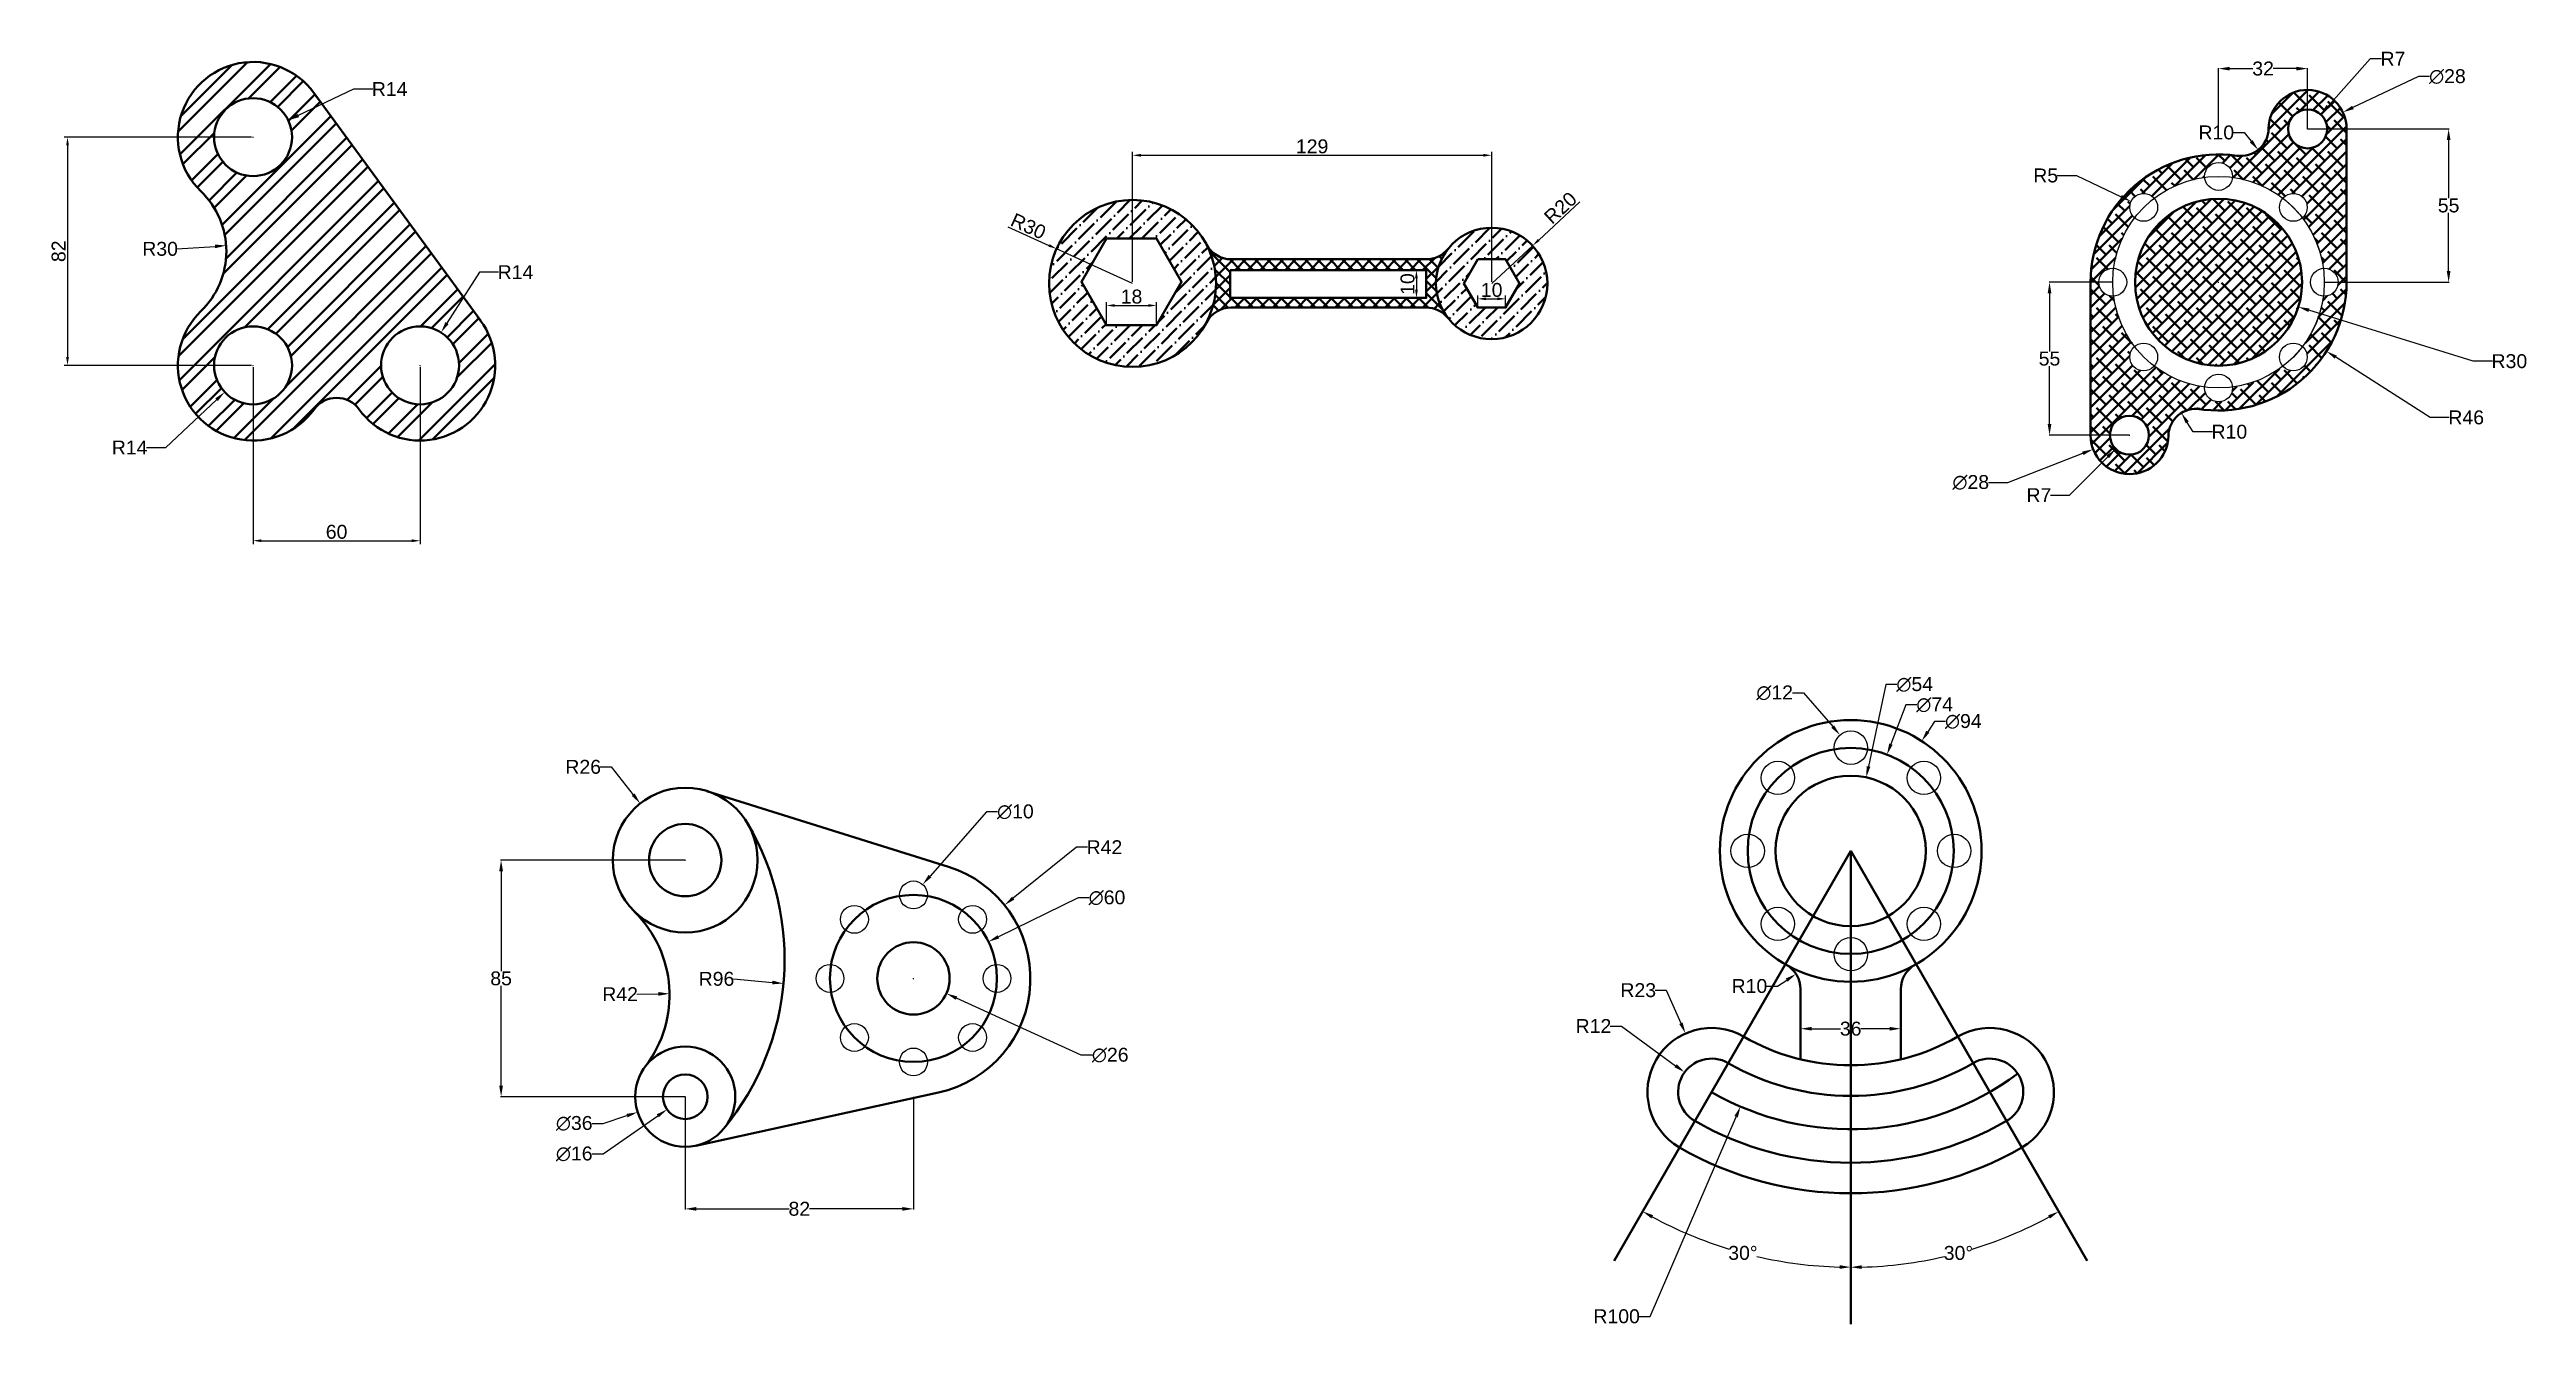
# Model space of a CAD drawing. Header units: millimetres. Extents: x 1499862 to 1500752, y 368275 to 368733.
import ezdxf

# ---------------------------------------------------------------- set-up
doc = ezdxf.new("R2010")
doc.units = ezdxf.units.MM
doc.styles.get("Standard").update_dxf_attribs({"font": 'arial.ttf'})
doc.dimstyles.new('ISO-25', dxfattribs={"dimtxt": 5, "dimasz": 3, "dimexe": 1.25, "dimexo": 0.625, "dimtad": 1, "dimdec": 0, "dimtxsty": 'Standard', "dimcen": 2.5, "dimclrd": 256, "dimadec": 0, "dimazin": 0, "dimtfac": 1, "dimtdec": 0, "dimtmove": 0, "dimatfit": 3, "dimfxl": 1, "dimtfillclr": 1, "dimarcsym": 1})
doc.dimstyles.get("Standard").update_dxf_attribs({"dimtxt": 5, "dimasz": 4, "dimexe": 0.18, "dimexo": 0.0625, "dimgap": 0.09, "dimtad": 0, "dimtih": 1, "dimtoh": 1, "dimdec": 0, "dimzin": 0, "dimdsep": 46, "dimtxsty": 'Standard', "dimcen": 0.09, "dimadec": 0, "dimazin": 0, "dimtfac": 1, "dimtdec": 0, "dimtofl": 0, "dimtmove": 0, "dimatfit": 3, "dimfxl": 1, "dimtolj": 1, "dimtzin": 0, "dimarcsym": 0})
pattern_1 = [(45, (-209.005, 0.09), (-2.24506403, 2.24506403), []), (135, (-209.005, 0.09), (-6.735192091, 2.24506403), [7.9375, -4.7625])]

msp = doc.modelspace()

# ---------------------------------------------------------------- blocks, each defined once
blk = doc.blocks.new('*D0')
at = {"color": 0, "lineweight": -2, "transparency": 16777216}
for p, q in [((1499934.95, 368619.41), (1499934.95, 368555.79)), ((1499994.95, 368619.41), (1499994.95, 368555.79))]:
    blk.add_line(p, q, dxfattribs=at)
at = {"lineweight": -2, "transparency": 16777216}
blk.add_line((1499937.95, 368557.04), (1499991.95, 368557.04), dxfattribs=at)
at = {"transparency": 16777216}
for points in [[(1499937.95, 368557.54), (1499937.95, 368556.54), (1499934.95, 368557.04)], [(1499991.95, 368557.54), (1499991.95, 368556.54), (1499994.95, 368557.04)]]:
    blk.add_solid(points, dxfattribs=at)
at = {"layer": 'Defpoints', "color": 0, "transparency": 16777216}
for p in [(1499934.95, 368620.03), (1499994.95, 368620.03), (1499994.95, 368557.04)]:
    blk.add_point(p, dxfattribs=at)
at = {"color": 0, "lineweight": 40, "transparency": 16777216, "insert": (1499964.95, 368560.22), "char_height": 5, "attachment_point": 5}
blk.add_mtext('60', dxfattribs=at)
blk = doc.blocks.new('*D1')
at = {"color": 0, "lineweight": -2, "transparency": 16777216}
for p, q in [((1499934.33, 368702.03), (1499867.04, 368702.03)), ((1499934.33, 368620.03), (1499867.04, 368620.03))]:
    blk.add_line(p, q, dxfattribs=at)
at = {"lineweight": -2, "transparency": 16777216}
blk.add_line((1499868.29, 368699.03), (1499868.29, 368623.03), dxfattribs=at)
at = {"transparency": 16777216}
for points in [[(1499867.79, 368699.03), (1499868.79, 368699.03), (1499868.29, 368702.03)], [(1499867.79, 368623.03), (1499868.79, 368623.03), (1499868.29, 368620.03)]]:
    blk.add_solid(points, dxfattribs=at)
at = {"layer": 'Defpoints', "color": 0, "transparency": 16777216}
for p in [(1499934.95, 368702.03), (1499868.29, 368620.03), (1499934.95, 368620.03)]:
    blk.add_point(p, dxfattribs=at)
at = {"color": 0, "lineweight": 40, "transparency": 16777216, "insert": (1499865.11, 368661.03), "char_height": 5, "attachment_point": 5, "rotation": 90}
blk.add_mtext('82', dxfattribs=at)
blk = doc.blocks.new('*D2')
at = {"color": 0, "lineweight": -2, "transparency": 16777216}
blk.add_line((1499907.6, 368661.87), (1499921.29, 368662.79), dxfattribs=at)
at = {"color": 0, "transparency": 16777216}
blk.add_solid([(1499921.25, 368663.46), (1499921.34, 368662.13), (1499925.28, 368663.06)], dxfattribs=at)
at = {"layer": 'Defpoints', "color": 0, "transparency": 16777216}
for p in [(1499895.35, 368661.03), (1499925.28, 368663.06)]:
    blk.add_point(p, dxfattribs=at)
at = {"color": 0, "lineweight": 40, "transparency": 16777216, "insert": (1499901.55, 368661.87), "char_height": 5, "attachment_point": 5}
blk.add_mtext('\\A1;R30', dxfattribs=at)
blk = doc.blocks.new('*D4')
at = {"color": 0, "lineweight": -2, "transparency": 16777216}
for p, q in [((1500016.24, 368653.53), (1500004.61, 368635.22)), ((1500023.16, 368653.53), (1500016.24, 368653.53)), ((1499994.86, 368620.03), (1499995.04, 368620.03)), ((1499994.95, 368619.94), (1499994.95, 368620.12))]:
    blk.add_line(p, q, dxfattribs=at)
at = {"color": 0, "transparency": 16777216}
blk.add_solid([(1500004.05, 368635.58), (1500005.17, 368634.87), (1500002.46, 368631.85)], dxfattribs=at)
at = {"layer": 'Defpoints', "color": 0, "transparency": 16777216}
for p in [(1500002.46, 368631.85), (1499994.95, 368620.03)]:
    blk.add_point(p, dxfattribs=at)
at = {"color": 0, "lineweight": 40, "transparency": 16777216, "insert": (1500029.21, 368653.53), "char_height": 5, "attachment_point": 5}
blk.add_mtext('\\A1;R14', dxfattribs=at)
blk = doc.blocks.new('*D5')
at = {"color": 0, "lineweight": -2, "transparency": 16777216}
for p, q in [((1499971.05, 368719.3), (1499951.19, 368709.8)), ((1499977.97, 368719.3), (1499971.05, 368719.3)), ((1499934.86, 368702.03), (1499935.04, 368702.03)), ((1499934.95, 368701.94), (1499934.95, 368702.12))]:
    blk.add_line(p, q, dxfattribs=at)
at = {"color": 0, "transparency": 16777216}
blk.add_solid([(1499950.9, 368710.4), (1499951.48, 368709.2), (1499947.58, 368708.07)], dxfattribs=at)
at = {"layer": 'Defpoints', "color": 0, "transparency": 16777216}
for p in [(1499934.95, 368702.03), (1499947.58, 368708.07)]:
    blk.add_point(p, dxfattribs=at)
at = {"color": 0, "lineweight": 40, "transparency": 16777216, "insert": (1499984.02, 368719.3), "char_height": 5, "attachment_point": 5}
blk.add_mtext('\\A1;R14', dxfattribs=at)
blk = doc.blocks.new('*D6')
at = {"color": 0, "lineweight": -2, "transparency": 16777216}
for p, q in [((1499934.86, 368620.03), (1499935.04, 368620.03)), ((1499934.95, 368619.94), (1499934.95, 368620.12)), ((1499903.58, 368590.53), (1499921.84, 368607.7)), ((1499896.66, 368590.53), (1499903.58, 368590.53))]:
    blk.add_line(p, q, dxfattribs=at)
at = {"color": 0, "transparency": 16777216}
blk.add_solid([(1499921.38, 368608.19), (1499922.29, 368607.22), (1499924.75, 368610.44)], dxfattribs=at)
at = {"layer": 'Defpoints', "color": 0, "transparency": 16777216}
for p in [(1499934.95, 368620.03), (1499924.75, 368610.44)]:
    blk.add_point(p, dxfattribs=at)
at = {"color": 0, "lineweight": 40, "transparency": 16777216, "insert": (1499890.61, 368590.53), "char_height": 5, "attachment_point": 5}
blk.add_mtext('\\A1;R14', dxfattribs=at)
blk = doc.blocks.new('*D7')
at = {"color": 0, "lineweight": -2, "transparency": 16777216}
for p, q in [((1500355.79, 368654.25), (1500351.62, 368654.25)), ((1500355.79, 368644.25), (1500351.62, 368644.25))]:
    blk.add_line(p, q, dxfattribs=at)
at = {"lineweight": -2, "transparency": 16777216}
blk.add_line((1500352.87, 368651.25), (1500352.87, 368647.25), dxfattribs=at)
at = {"transparency": 16777216}
for points in [[(1500352.37, 368651.25), (1500353.37, 368651.25), (1500352.87, 368654.25)], [(1500352.37, 368647.25), (1500353.37, 368647.25), (1500352.87, 368644.25)]]:
    blk.add_solid(points, dxfattribs=at)
at = {"layer": 'Defpoints', "color": 0, "transparency": 16777216}
for p in [(1500356.42, 368654.25), (1500352.87, 368644.25), (1500356.42, 368644.25)]:
    blk.add_point(p, dxfattribs=at)
at = {"color": 0, "lineweight": 40, "transparency": 16777216, "insert": (1500349.69, 368649.25), "char_height": 5, "attachment_point": 5, "rotation": 90}
blk.add_mtext('10', dxfattribs=at)
blk = doc.blocks.new('*D8')
at = {"color": 0, "lineweight": -2, "transparency": 16777216}
for p, q in [((1500374.9, 368641.43), (1500374.9, 368645.19)), ((1500384.9, 368641.43), (1500384.9, 368645.19))]:
    blk.add_line(p, q, dxfattribs=at)
at = {"lineweight": -2, "transparency": 16777216}
blk.add_line((1500377.9, 368643.94), (1500381.9, 368643.94), dxfattribs=at)
at = {"transparency": 16777216}
for points in [[(1500377.9, 368644.44), (1500377.9, 368643.44), (1500374.9, 368643.94)], [(1500381.9, 368644.44), (1500381.9, 368643.44), (1500384.9, 368643.94)]]:
    blk.add_solid(points, dxfattribs=at)
at = {"layer": 'Defpoints', "color": 0, "transparency": 16777216}
for p in [(1500374.9, 368640.8), (1500384.9, 368643.94), (1500384.9, 368640.8)]:
    blk.add_point(p, dxfattribs=at)
at = {"color": 0, "lineweight": 40, "transparency": 16777216, "insert": (1500379.9, 368647.11), "char_height": 5, "attachment_point": 5}
blk.add_mtext('10', dxfattribs=at)
blk = doc.blocks.new('*D9')
at = {"color": 0, "lineweight": -2, "transparency": 16777216}
for p, q in [((1500241.52, 368635.06), (1500241.52, 368642.8)), ((1500259.52, 368635.06), (1500259.52, 368642.8))]:
    blk.add_line(p, q, dxfattribs=at)
at = {"lineweight": -2, "transparency": 16777216}
blk.add_line((1500244.52, 368641.55), (1500256.52, 368641.55), dxfattribs=at)
at = {"transparency": 16777216}
for points in [[(1500244.52, 368642.05), (1500244.52, 368641.05), (1500241.52, 368641.55)], [(1500256.52, 368642.05), (1500256.52, 368641.05), (1500259.52, 368641.55)]]:
    blk.add_solid(points, dxfattribs=at)
at = {"layer": 'Defpoints', "color": 0, "transparency": 16777216}
for p in [(1500259.52, 368641.55), (1500241.52, 368634.44), (1500259.52, 368634.44)]:
    blk.add_point(p, dxfattribs=at)
at = {"color": 0, "lineweight": 40, "transparency": 16777216, "insert": (1500250.52, 368644.72), "char_height": 5, "attachment_point": 5}
blk.add_mtext('18', dxfattribs=at)
blk = doc.blocks.new('*D10')
at = {"color": 0, "lineweight": -2, "transparency": 16777216}
for p, q in [((1500250.9, 368650.09), (1500250.9, 368696.75)), ((1500379.9, 368650.09), (1500379.9, 368696.75))]:
    blk.add_line(p, q, dxfattribs=at)
at = {"lineweight": -2, "transparency": 16777216}
blk.add_line((1500253.9, 368695.5), (1500376.9, 368695.5), dxfattribs=at)
at = {"transparency": 16777216}
for points in [[(1500253.9, 368696), (1500253.9, 368695), (1500250.9, 368695.5)], [(1500376.9, 368696), (1500376.9, 368695), (1500379.9, 368695.5)]]:
    blk.add_solid(points, dxfattribs=at)
at = {"layer": 'Defpoints', "color": 0, "transparency": 16777216}
for p in [(1500379.9, 368695.5), (1500250.9, 368649.46), (1500379.9, 368649.46)]:
    blk.add_point(p, dxfattribs=at)
at = {"color": 0, "lineweight": 40, "transparency": 16777216, "insert": (1500315.4, 368698.68), "char_height": 5, "attachment_point": 5}
blk.add_mtext('129', dxfattribs=at)
blk = doc.blocks.new('*D11')
at = {"lineweight": -2, "transparency": 16777216}
for p, q in [((1500206.14, 368669.85), (1500220.87, 368663.15)), ((1500250.9, 368649.46), (1500223.6, 368661.9))]:
    blk.add_line(p, q, dxfattribs=at)
at = {"transparency": 16777216}
blk.add_solid([(1500221.07, 368663.6), (1500220.66, 368662.69), (1500223.6, 368661.9)], dxfattribs=at)
at = {"layer": 'Defpoints', "color": 0, "transparency": 16777216}
for p in [(1500223.6, 368661.9), (1500250.9, 368649.46)]:
    blk.add_point(p, dxfattribs=at)
at = {"color": 0, "lineweight": 40, "transparency": 16777216, "insert": (1500213.46, 368670.02), "char_height": 5, "attachment_point": 5, "rotation": 335.50696}
blk.add_mtext('R30', dxfattribs=at)
blk = doc.blocks.new('*D12')
at = {"lineweight": -2, "transparency": 16777216}
for p, q in [((1500411.62, 368678.75), (1500396.8, 368665.07)), ((1500379.9, 368649.46), (1500394.59, 368663.03))]:
    blk.add_line(p, q, dxfattribs=at)
at = {"transparency": 16777216}
blk.add_solid([(1500396.46, 368665.43), (1500397.13, 368664.7), (1500394.59, 368663.03)], dxfattribs=at)
at = {"layer": 'Defpoints', "color": 0, "transparency": 16777216}
for p in [(1500394.59, 368663.03), (1500379.9, 368649.46)]:
    blk.add_point(p, dxfattribs=at)
at = {"color": 0, "lineweight": 40, "transparency": 16777216, "insert": (1500404.62, 368676.61), "char_height": 5, "attachment_point": 5, "rotation": 42.71406}
blk.add_mtext('R20', dxfattribs=at)
blk = doc.blocks.new('*U15')
blk.add_circle((38, 38), 38)
blk = doc.blocks.new('*U16')
at = {"color": 0, "linetype": 'ByBlock', "lineweight": -2, "transparency": 16777216}
for p, rotation in [((1500863.93, 368597.91), 59.99999999999999), ((1500901.93, 368635.91), 120), ((1500836.11, 368701.73), 240), ((1500798.11, 368663.73), 299.9999999999999), ((1500888.02, 368687.82), 180)]:
    blk.add_blockref('*U15', p, dxfattribs=dict(at, rotation=rotation))
blk.add_blockref('*U15', (1500812.02, 368611.82), dxfattribs=at)
blk = doc.blocks.new('*U13')
blk.add_blockref('*U16', (-1500798.11, -368597.91))
blk = doc.blocks.new('*U14')
at = {"color": 0, "linetype": 'ByBlock', "lineweight": -2, "transparency": 16777216}
for p, rotation in [((1500869.02, 368578.91), 59.99999999999997), ((1500920.93, 368630.82), 120), ((1500831.02, 368720.73), 240), ((1500779.11, 368668.82), 299.9999999999999), ((1500901.93, 368701.73), 180)]:
    blk.add_blockref('*U13', p, dxfattribs=dict(at, rotation=rotation))
blk.add_blockref('*U13', (1500798.11, 368597.91), dxfattribs=at)
blk = doc.blocks.new('*U17')
blk.add_circle((0, 0), 5)
blk = doc.blocks.new('*U18')
at = {"color": 0, "linetype": 'ByBlock', "lineweight": -2, "transparency": 16777216}
for p, rotation in [((1500850.02, 368687.82), 89.99999999999997), ((1500823.15, 368676.69), 135), ((1500876.89, 368676.69), 45), ((1500812.02, 368649.83), 180), ((1500823.15, 368622.95), 224.9999999999999), ((1500876.89, 368622.95), 314.9999999999999), ((1500850.02, 368611.82), 269.9999999999999)]:
    blk.add_blockref('*U17', p, dxfattribs=dict(at, rotation=rotation))
blk.add_blockref('*U17', (1500888.02, 368649.82), dxfattribs=at)
blk = doc.blocks.new('*D19')
at = {"color": 0, "lineweight": -2, "transparency": 16777216}
for p, q in [((1500640.93, 368649.91), (1500641.11, 368649.91)), ((1500641.02, 368649.82), (1500641.02, 368650)), ((1500717.02, 368601.32), (1500683.14, 368622.98)), ((1500723.93, 368601.32), (1500717.02, 368601.32))]:
    blk.add_line(p, q, dxfattribs=at)
at = {"color": 0, "transparency": 16777216}
blk.add_solid([(1500683.5, 368623.54), (1500682.78, 368622.42), (1500679.77, 368625.13)], dxfattribs=at)
at = {"layer": 'Defpoints', "color": 0, "transparency": 16777216}
for p in [(1500641.02, 368649.91), (1500679.77, 368625.13)]:
    blk.add_point(p, dxfattribs=at)
at = {"color": 0, "lineweight": 40, "transparency": 16777216, "insert": (1500729.99, 368601.32), "char_height": 5, "attachment_point": 5}
blk.add_mtext('\\A1;R46', dxfattribs=at)
blk = doc.blocks.new('*D20')
at = {"color": 0, "lineweight": -2, "transparency": 16777216}
for p, q in [((1500640.93, 368649.91), (1500641.11, 368649.91)), ((1500641.02, 368649.82), (1500641.02, 368650)), ((1500732.54, 368621.52), (1500673.49, 368639.84)), ((1500739.45, 368621.52), (1500732.54, 368621.52))]:
    blk.add_line(p, q, dxfattribs=at)
at = {"color": 0, "transparency": 16777216}
blk.add_solid([(1500673.69, 368640.48), (1500673.29, 368639.2), (1500669.67, 368641.02)], dxfattribs=at)
at = {"layer": 'Defpoints', "color": 0, "transparency": 16777216}
for p in [(1500641.02, 368649.91), (1500669.67, 368641.02)]:
    blk.add_point(p, dxfattribs=at)
at = {"color": 0, "lineweight": 40, "transparency": 16777216, "insert": (1500745.5, 368621.52), "char_height": 5, "attachment_point": 5}
blk.add_mtext('\\A1;R30', dxfattribs=at)
blk = doc.blocks.new('*D21')
at = {"color": 0, "lineweight": -2, "transparency": 16777216}
for p, q in [((1500583.06, 368688.23), (1500589.95, 368688.23)), ((1500589.95, 368688.23), (1500606.01, 368680.63)), ((1500614.06, 368676.78), (1500614.24, 368676.78)), ((1500614.15, 368676.69), (1500614.15, 368676.87))]:
    blk.add_line(p, q, dxfattribs=at)
at = {"color": 0, "transparency": 16777216}
blk.add_solid([(1500606.3, 368681.24), (1500605.73, 368680.03), (1500609.63, 368678.92)], dxfattribs=at)
at = {"layer": 'Defpoints', "color": 0, "transparency": 16777216}
for p in [(1500609.63, 368678.92), (1500614.15, 368676.78)]:
    blk.add_point(p, dxfattribs=at)
at = {"color": 0, "lineweight": 40, "transparency": 16777216, "insert": (1500578.92, 368688.23), "char_height": 5, "attachment_point": 5}
blk.add_mtext('\\A1;R5', dxfattribs=at)
blk = doc.blocks.new('*D22')
at = {"color": 0, "lineweight": -2, "transparency": 16777216}
for p, q in [((1500631.94, 368596.17), (1500629.79, 368599.55)), ((1500638.85, 368596.17), (1500631.94, 368596.17))]:
    blk.add_line(p, q, dxfattribs=at)
at = {"color": 0, "transparency": 16777216}
blk.add_solid([(1500630.35, 368599.91), (1500629.23, 368599.19), (1500627.65, 368602.93)], dxfattribs=at)
at = {"layer": 'Defpoints', "color": 0, "transparency": 16777216}
for p in [(1500627.65, 368602.93), (1500633.01, 368594.49)]:
    blk.add_point(p, dxfattribs=at)
at = {"color": 0, "lineweight": 40, "transparency": 16777216, "insert": (1500644.91, 368596.17), "char_height": 5, "attachment_point": 5}
blk.add_mtext('\\A1;R10', dxfattribs=at)
blk = doc.blocks.new('*D23')
at = {"color": 0, "lineweight": -2, "transparency": 16777216}
for p, q in [((1500608.93, 368594.96), (1500609.11, 368594.96)), ((1500609.02, 368594.87), (1500609.02, 368595.05)), ((1500587.52, 368573.42), (1500601.25, 368587.18)), ((1500580.61, 368573.42), (1500587.52, 368573.42))]:
    blk.add_line(p, q, dxfattribs=at)
at = {"color": 0, "transparency": 16777216}
blk.add_solid([(1500600.77, 368587.65), (1500601.72, 368586.71), (1500604.07, 368590.01)], dxfattribs=at)
at = {"layer": 'Defpoints', "color": 0, "transparency": 16777216}
for p in [(1500609.02, 368594.96), (1500604.07, 368590.01)]:
    blk.add_point(p, dxfattribs=at)
at = {"color": 0, "lineweight": 40, "transparency": 16777216, "insert": (1500576.49, 368573.42), "char_height": 5, "attachment_point": 5}
blk.add_mtext('\\A1;R7', dxfattribs=at)
blk = doc.blocks.new('*D24')
at = {"color": 0, "lineweight": -2, "transparency": 16777216}
for p, q in [((1500608.93, 368594.96), (1500609.11, 368594.96)), ((1500609.02, 368594.87), (1500609.02, 368595.05)), ((1500565.3, 368577.97), (1500592.24, 368588.44)), ((1500558.4, 368577.97), (1500565.3, 368577.97))]:
    blk.add_line(p, q, dxfattribs=at)
at = {"color": 0, "transparency": 16777216}
blk.add_solid([(1500592, 368589.06), (1500592.48, 368587.82), (1500595.97, 368589.89)], dxfattribs=at)
at = {"layer": 'Defpoints', "color": 0, "transparency": 16777216}
for p in [(1500622.06, 368600.04), (1500595.97, 368589.89)]:
    blk.add_point(p, dxfattribs=at)
at = {"color": 0, "lineweight": 40, "transparency": 16777216, "insert": (1500552.01, 368577.97), "char_height": 5, "attachment_point": 5}
blk.add_mtext('\\A1;∅28', dxfattribs=at)
blk = doc.blocks.new('*D25')
at = {"color": 0, "lineweight": -2, "transparency": 16777216}
for p, q in [((1500602.95, 368649.92), (1500580.12, 368649.92)), ((1500580.3, 368645.92), (1500580.3, 368625.07)), ((1500580.3, 368598.96), (1500580.3, 368619.81)), ((1500608.86, 368594.96), (1500580.12, 368594.96))]:
    blk.add_line(p, q, dxfattribs=at)
at = {"color": 0, "transparency": 16777216}
for points in [[(1500579.63, 368645.92), (1500580.97, 368645.92), (1500580.3, 368649.92)], [(1500579.63, 368598.96), (1500580.97, 368598.96), (1500580.3, 368594.96)]]:
    blk.add_solid(points, dxfattribs=at)
at = {"layer": 'Defpoints', "color": 0, "transparency": 16777216}
for p in [(1500603.02, 368649.92), (1500580.3, 368594.96), (1500608.93, 368594.96)]:
    blk.add_point(p, dxfattribs=at)
at = {"color": 0, "lineweight": 40, "transparency": 16777216, "insert": (1500580.3, 368622.44), "char_height": 5, "attachment_point": 5}
blk.add_mtext('\\A1;55', dxfattribs=at)
blk = doc.blocks.new('*D26')
at = {"color": 0, "lineweight": -2, "transparency": 16777216}
for p, q in [((1500673.08, 368705), (1500723.85, 368705)), ((1500723.67, 368701), (1500723.67, 368680.09)), ((1500723.67, 368653.92), (1500723.67, 368674.83)), ((1500679.08, 368649.92), (1500723.85, 368649.92))]:
    blk.add_line(p, q, dxfattribs=at)
at = {"color": 0, "transparency": 16777216}
for points in [[(1500723.01, 368701), (1500724.34, 368701), (1500723.67, 368705)], [(1500723.01, 368653.92), (1500724.34, 368653.92), (1500723.67, 368649.92)]]:
    blk.add_solid(points, dxfattribs=at)
at = {"layer": 'Defpoints', "color": 0, "transparency": 16777216}
for p in [(1500673.02, 368705), (1500679.02, 368649.92), (1500723.67, 368649.92)]:
    blk.add_point(p, dxfattribs=at)
at = {"color": 0, "lineweight": 40, "transparency": 16777216, "insert": (1500723.67, 368677.46), "char_height": 5, "attachment_point": 5}
blk.add_mtext('\\A1;55', dxfattribs=at)
blk = doc.blocks.new('*D27')
at = {"color": 0, "lineweight": -2, "transparency": 16777216}
for p, q in [((1500712.85, 368723.77), (1500689.3, 368712.67)), ((1500716.85, 368723.77), (1500712.85, 368723.77)), ((1500672.93, 368705), (1500673.11, 368705)), ((1500673.02, 368704.91), (1500673.02, 368705.09))]:
    blk.add_line(p, q, dxfattribs=at)
at = {"color": 0, "transparency": 16777216}
blk.add_solid([(1500689.01, 368713.28), (1500689.58, 368712.07), (1500685.68, 368710.97)], dxfattribs=at)
at = {"layer": 'Defpoints', "color": 0, "transparency": 16777216}
for p in [(1500685.68, 368710.97), (1500660.35, 368699.04)]:
    blk.add_point(p, dxfattribs=at)
at = {"color": 0, "lineweight": 40, "transparency": 16777216, "insert": (1500723.24, 368723.77), "char_height": 5, "attachment_point": 5}
blk.add_mtext('\\A1;∅28', dxfattribs=at)
blk = doc.blocks.new('*D28')
at = {"color": 0, "lineweight": -2, "transparency": 16777216}
for p, q in [((1500695.55, 368730.21), (1500680.35, 368713.2)), ((1500699.55, 368730.21), (1500695.55, 368730.21)), ((1500672.93, 368705), (1500673.11, 368705)), ((1500673.02, 368704.91), (1500673.02, 368705.09))]:
    blk.add_line(p, q, dxfattribs=at)
at = {"color": 0, "transparency": 16777216}
blk.add_solid([(1500679.85, 368713.65), (1500680.84, 368712.76), (1500677.68, 368710.22)], dxfattribs=at)
at = {"layer": 'Defpoints', "color": 0, "transparency": 16777216}
for p in [(1500677.68, 368710.22), (1500673.02, 368705)]:
    blk.add_point(p, dxfattribs=at)
at = {"color": 0, "lineweight": 40, "transparency": 16777216, "insert": (1500703.67, 368730.21), "char_height": 5, "attachment_point": 5}
blk.add_mtext('\\A1;R7', dxfattribs=at)
blk = doc.blocks.new('*D29')
at = {"color": 0, "lineweight": -2, "transparency": 16777216}
for p, q in [((1500646.27, 368703.68), (1500650.27, 368703.68)), ((1500650.27, 368703.68), (1500652.76, 368700.56))]:
    blk.add_line(p, q, dxfattribs=at)
at = {"color": 0, "transparency": 16777216}
blk.add_solid([(1500653.28, 368700.98), (1500652.24, 368700.14), (1500655.26, 368697.44)], dxfattribs=at)
at = {"layer": 'Defpoints', "color": 0, "transparency": 16777216}
for p in [(1500649.02, 368705.25), (1500655.26, 368697.44)]:
    blk.add_point(p, dxfattribs=at)
at = {"color": 0, "lineweight": 40, "transparency": 16777216, "insert": (1500640.21, 368703.68), "char_height": 5, "attachment_point": 5}
blk.add_mtext('\\A1;R10', dxfattribs=at)
blk = doc.blocks.new('*D30')
at = {"color": 0, "lineweight": -2, "transparency": 16777216}
for p, q in [((1500641.02, 368705.36), (1500641.02, 368726.82)), ((1500645.02, 368726.64), (1500653.37, 368726.64)), ((1500669.02, 368726.64), (1500660.66, 368726.64)), ((1500673.02, 368705.15), (1500673.02, 368726.82))]:
    blk.add_line(p, q, dxfattribs=at)
at = {"color": 0, "transparency": 16777216}
for points in [[(1500645.02, 368727.3), (1500645.02, 368725.97), (1500641.02, 368726.64)], [(1500669.02, 368727.3), (1500669.02, 368725.97), (1500673.02, 368726.64)]]:
    blk.add_solid(points, dxfattribs=at)
at = {"layer": 'Defpoints', "color": 0, "transparency": 16777216}
for p in [(1500641.02, 368726.64), (1500641.02, 368705.3), (1500673.02, 368705.09)]:
    blk.add_point(p, dxfattribs=at)
at = {"color": 0, "lineweight": 40, "transparency": 16777216, "insert": (1500657.02, 368726.64), "char_height": 5, "attachment_point": 5}
blk.add_mtext('\\A1;32', dxfattribs=at)
blk = doc.blocks.new('*D32')
at = {"color": 0, "lineweight": -2, "transparency": 16777216}
for p, q in [((1500482.55, 368397.05), (1500485.9, 368399.23)), ((1500478.55, 368397.05), (1500482.55, 368397.05))]:
    blk.add_line(p, q, dxfattribs=at)
at = {"color": 0, "transparency": 16777216}
blk.add_solid([(1500485.54, 368399.79), (1500486.27, 368398.67), (1500489.26, 368401.41)], dxfattribs=at)
at = {"layer": 'Defpoints', "color": 0, "transparency": 16777216}
for p in [(1500489.26, 368401.41), (1500480.87, 368395.96)]:
    blk.add_point(p, dxfattribs=at)
at = {"color": 0, "lineweight": 40, "transparency": 16777216, "insert": (1500472.49, 368397.05), "char_height": 5, "attachment_point": 5}
blk.add_mtext('\\A1;R10', dxfattribs=at)
blk = doc.blocks.new('*D33')
at = {"color": 0, "lineweight": -2, "transparency": 16777216}
for p, q in [((1500438.62, 368395.57), (1500442.62, 368395.57)), ((1500442.62, 368395.57), (1500447.91, 368383.68)), ((1500458.78, 368359.01), (1500458.96, 368359.01)), ((1500458.87, 368358.92), (1500458.87, 368359.1))]:
    blk.add_line(p, q, dxfattribs=at)
at = {"color": 0, "transparency": 16777216}
blk.add_solid([(1500448.51, 368383.95), (1500447.3, 368383.41), (1500449.53, 368380.03)], dxfattribs=at)
at = {"layer": 'Defpoints', "color": 0, "transparency": 16777216}
for p in [(1500449.53, 368380.03), (1500458.87, 368359.01)]:
    blk.add_point(p, dxfattribs=at)
at = {"color": 0, "lineweight": 40, "transparency": 16777216, "insert": (1500432.56, 368395.57), "char_height": 5, "attachment_point": 5}
blk.add_mtext('\\A1;R23', dxfattribs=at)
blk = doc.blocks.new('*D34')
at = {"color": 0, "lineweight": -2, "transparency": 16777216}
for p, q in [((1500422.49, 368382.71), (1500426.49, 368382.71)), ((1500426.49, 368382.71), (1500445.96, 368368.46)), ((1500458.78, 368359.01), (1500458.96, 368359.01)), ((1500458.87, 368358.92), (1500458.87, 368359.1))]:
    blk.add_line(p, q, dxfattribs=at)
at = {"color": 0, "transparency": 16777216}
blk.add_solid([(1500446.35, 368369), (1500445.57, 368367.92), (1500449.19, 368366.1)], dxfattribs=at)
at = {"layer": 'Defpoints', "color": 0, "transparency": 16777216}
for p in [(1500449.19, 368366.1), (1500458.87, 368359.01)]:
    blk.add_point(p, dxfattribs=at)
at = {"color": 0, "lineweight": 40, "transparency": 16777216, "insert": (1500416.46, 368382.71), "char_height": 5, "attachment_point": 5}
blk.add_mtext('\\A1;R12', dxfattribs=at)
blk = doc.blocks.new('*D35')
at = {"color": 0, "lineweight": -2, "transparency": 16777216}
for p, q in [((1500508.78, 368445.61), (1500508.96, 368445.61)), ((1500508.87, 368445.52), (1500508.87, 368445.7)), ((1500436.8, 368278.42), (1500467.7, 368350.11)), ((1500432.8, 368278.42), (1500436.8, 368278.42))]:
    blk.add_line(p, q, dxfattribs=at)
at = {"color": 0, "transparency": 16777216}
blk.add_solid([(1500467.09, 368350.37), (1500468.31, 368349.84), (1500469.28, 368353.78)], dxfattribs=at)
at = {"layer": 'Defpoints', "color": 0, "transparency": 16777216}
for p in [(1500508.87, 368445.61), (1500469.28, 368353.78)]:
    blk.add_point(p, dxfattribs=at)
at = {"color": 0, "lineweight": 40, "transparency": 16777216, "insert": (1500424.8, 368278.42), "char_height": 5, "attachment_point": 5}
blk.add_mtext('\\A1;R100', dxfattribs=at)
blk = doc.blocks.new('*D36')
at = {"color": 0, "lineweight": -2, "transparency": 16777216}
for p, q in [((1500490.87, 368395.9), (1500490.87, 368381.56)), ((1500526.87, 368395.9), (1500526.87, 368381.56)), ((1500494.87, 368381.74), (1500505.2, 368381.74)), ((1500522.87, 368381.74), (1500512.54, 368381.74))]:
    blk.add_line(p, q, dxfattribs=at)
at = {"color": 0, "transparency": 16777216}
for points in [[(1500494.87, 368382.4), (1500494.87, 368381.07), (1500490.87, 368381.74)], [(1500522.87, 368382.4), (1500522.87, 368381.07), (1500526.87, 368381.74)]]:
    blk.add_solid(points, dxfattribs=at)
at = {"layer": 'Defpoints', "color": 0, "transparency": 16777216}
for p in [(1500490.87, 368395.96), (1500526.87, 368395.96), (1500526.87, 368381.74)]:
    blk.add_point(p, dxfattribs=at)
at = {"color": 0, "lineweight": 40, "transparency": 16777216, "insert": (1500508.87, 368381.74), "char_height": 5, "attachment_point": 5}
blk.add_mtext('\\A1;36', dxfattribs=at)
blk = doc.blocks.new('*D37')
at = {"color": 0, "lineweight": -2, "transparency": 16777216}
for start, end in [(241.53278, 253.0097), (256.97194, 268.46722)]:
    blk.add_arc((1500508.87, 368445.61), 149.53, start, end, dxfattribs=at)
at = {"color": 0, "transparency": 16777216}
for points in [[(1500437.27, 368313.58), (1500437.92, 368314.75), (1500434.11, 368316.12)], [(1500504.88, 368296.81), (1500504.86, 368295.47), (1500508.87, 368296.09)]]:
    blk.add_solid(points, dxfattribs=at)
at = {"layer": 'Defpoints', "color": 0, "transparency": 16777216}
for p in [(1500508.87, 368445.61), (1500508.87, 368445.61), (1500457.73, 368305.1), (1500423.87, 368298.39), (1500508.87, 368275.61)]:
    blk.add_point(p, dxfattribs=at)
at = {"color": 0, "lineweight": 40, "transparency": 16777216, "insert": (1500470.17, 368301.18), "char_height": 5, "attachment_point": 5}
blk.add_mtext('\\A1;30°', dxfattribs=at)
blk = doc.blocks.new('*D38')
at = {"color": 0, "lineweight": -2, "transparency": 16777216}
for start, end in [(286.98996, 298.46748), (271.53252, 283.02839)]:
    blk.add_arc((1500508.87, 368445.61), 149.55, start, end, dxfattribs=at)
at = {"color": 0, "transparency": 16777216}
for points in [[(1500579.83, 368314.73), (1500580.48, 368313.56), (1500583.65, 368316.1)], [(1500512.88, 368295.45), (1500512.86, 368296.78), (1500508.87, 368296.06)]]:
    blk.add_solid(points, dxfattribs=at)
at = {"layer": 'Defpoints', "color": 0, "transparency": 16777216}
for p in [(1500508.87, 368445.61), (1500508.87, 368445.61), (1500560.02, 368305.08), (1500593.87, 368298.39), (1500508.87, 368275.61)]:
    blk.add_point(p, dxfattribs=at)
at = {"color": 0, "lineweight": 40, "transparency": 16777216, "insert": (1500547.58, 368301.16), "char_height": 5, "attachment_point": 5}
blk.add_mtext('\\A1;30°', dxfattribs=at)
blk = doc.blocks.new('*U39')
blk.add_circle((0, 0), 6)
blk = doc.blocks.new('*U40')
at = {"color": 0, "linetype": 'ByBlock', "lineweight": -2, "transparency": 16777216}
for p, rotation in [((1500950.09, 368387.08), 270), ((1500923.86, 368376.22), 315.0000000000001), ((1500976.31, 368376.22), 225.0000000000001), ((1500987.18, 368349.99), 180), ((1500923.86, 368323.77), 45), ((1500976.31, 368323.77), 135), ((1500950.09, 368312.9), 89.99999999999999)]:
    blk.add_blockref('*U39', p, dxfattribs=dict(at, rotation=rotation))
blk.add_blockref('*U39', (1500913, 368349.99), dxfattribs=at)
blk = doc.blocks.new('*D41')
at = {"color": 0, "lineweight": -2, "transparency": 16777216}
for p, q in [((1500521.48, 368505.38), (1500515.27, 368475.94)), ((1500525.48, 368505.38), (1500521.48, 368505.38)), ((1500508.78, 368445.61), (1500508.96, 368445.61)), ((1500508.87, 368445.52), (1500508.87, 368445.7))]:
    blk.add_line(p, q, dxfattribs=at)
at = {"color": 0, "transparency": 16777216}
blk.add_solid([(1500514.62, 368476.08), (1500515.93, 368475.81), (1500514.45, 368472.03)], dxfattribs=at)
at = {"layer": 'Defpoints', "color": 0, "transparency": 16777216}
for p in [(1500514.45, 368472.03), (1500503.3, 368419.19)]:
    blk.add_point(p, dxfattribs=at)
at = {"color": 0, "lineweight": 40, "transparency": 16777216, "insert": (1500531.87, 368505.38), "char_height": 5, "attachment_point": 5}
blk.add_mtext('\\A1;∅54', dxfattribs=at)
blk = doc.blocks.new('*D42')
at = {"color": 0, "lineweight": -2, "transparency": 16777216}
for p, q in [((1500528.65, 368498.07), (1500523.34, 368483.98)), ((1500532.65, 368498.07), (1500528.65, 368498.07)), ((1500508.78, 368445.61), (1500508.96, 368445.61)), ((1500508.87, 368445.52), (1500508.87, 368445.7))]:
    blk.add_line(p, q, dxfattribs=at)
at = {"color": 0, "transparency": 16777216}
blk.add_solid([(1500522.71, 368484.21), (1500523.96, 368483.74), (1500521.93, 368480.23)], dxfattribs=at)
at = {"layer": 'Defpoints', "color": 0, "transparency": 16777216}
for p in [(1500521.93, 368480.23), (1500495.82, 368410.99)]:
    blk.add_point(p, dxfattribs=at)
at = {"color": 0, "lineweight": 40, "transparency": 16777216, "insert": (1500539.03, 368498.07), "char_height": 5, "attachment_point": 5}
blk.add_mtext('\\A1;∅74', dxfattribs=at)
blk = doc.blocks.new('*D43')
at = {"color": 0, "lineweight": -2, "transparency": 16777216}
for p, q in [((1500538.95, 368492.1), (1500536.58, 368488.43)), ((1500542.95, 368492.1), (1500538.95, 368492.1)), ((1500508.78, 368445.61), (1500508.96, 368445.61)), ((1500508.87, 368445.52), (1500508.87, 368445.7))]:
    blk.add_line(p, q, dxfattribs=at)
at = {"color": 0, "transparency": 16777216}
blk.add_solid([(1500536.02, 368488.79), (1500537.14, 368488.07), (1500534.4, 368485.07)], dxfattribs=at)
at = {"layer": 'Defpoints', "color": 0, "transparency": 16777216}
for p in [(1500534.4, 368485.07), (1500483.34, 368406.15)]:
    blk.add_point(p, dxfattribs=at)
at = {"color": 0, "lineweight": 40, "transparency": 16777216, "insert": (1500549.33, 368492.1), "char_height": 5, "attachment_point": 5}
blk.add_mtext('\\A1;∅94', dxfattribs=at)
blk = doc.blocks.new('*D44')
at = {"color": 0, "lineweight": -2, "transparency": 16777216}
for p, q in [((1500487.92, 368502.39), (1500491.92, 368502.39)), ((1500491.92, 368502.39), (1500502.42, 368490.26)), ((1500508.87, 368482.7), (1500509.05, 368482.7)), ((1500508.96, 368482.61), (1500508.96, 368482.79))]:
    blk.add_line(p, q, dxfattribs=at)
at = {"color": 0, "transparency": 16777216}
blk.add_solid([(1500502.92, 368490.7), (1500501.91, 368489.83), (1500505.04, 368487.24)], dxfattribs=at)
at = {"layer": 'Defpoints', "color": 0, "transparency": 16777216}
for p in [(1500505.04, 368487.24), (1500512.89, 368478.17)]:
    blk.add_point(p, dxfattribs=at)
at = {"color": 0, "lineweight": 40, "transparency": 16777216, "insert": (1500481.56, 368502.39), "char_height": 5, "attachment_point": 5}
blk.add_mtext('\\A1;∅12', dxfattribs=at)
blk = doc.blocks.new('*U45')
blk.add_circle((0, 0), 5)
blk = doc.blocks.new('*U46')
at = {"color": 0, "linetype": 'ByBlock', "lineweight": -2, "transparency": 16777216}
for p, rotation in [((1500100.91, 368429.81), 89.99999999999997), ((1500079.69, 368421.02), 134.9999999999999), ((1500122.12, 368421.02), 44.99999999999999), ((1500070.91, 368399.81), 180), ((1500079.69, 368378.59), 225), ((1500122.12, 368378.59), 314.9999999999999), ((1500100.91, 368369.81), 269.9999999999999)]:
    blk.add_blockref('*U45', p, dxfattribs=dict(at, rotation=rotation))
blk.add_blockref('*U45', (1500130.91, 368399.81), dxfattribs=at)
blk = doc.blocks.new('*D47')
at = {"color": 0, "lineweight": -2, "transparency": 16777216}
for p, q in [((1500090.19, 368357.24), (1500090.19, 368316.85)), ((1500172.19, 368357.24), (1500172.19, 368316.85)), ((1500094.19, 368317.03), (1500127.54, 368317.03)), ((1500168.19, 368317.03), (1500134.84, 368317.03))]:
    blk.add_line(p, q, dxfattribs=at)
at = {"color": 0, "transparency": 16777216}
for points in [[(1500094.19, 368317.69), (1500094.19, 368316.36), (1500090.19, 368317.03)], [(1500168.19, 368317.69), (1500168.19, 368316.36), (1500172.19, 368317.03)]]:
    blk.add_solid(points, dxfattribs=at)
at = {"layer": 'Defpoints', "color": 0, "transparency": 16777216}
for p in [(1500090.19, 368357.31), (1500172.19, 368357.31), (1500172.19, 368317.03)]:
    blk.add_point(p, dxfattribs=at)
at = {"color": 0, "lineweight": 40, "transparency": 16777216, "insert": (1500131.19, 368317.03), "char_height": 5, "attachment_point": 5}
blk.add_mtext('\\A1;82', dxfattribs=at)
blk = doc.blocks.new('*D48')
at = {"color": 0, "lineweight": -2, "transparency": 16777216}
for p, q in [((1500090.13, 368442.31), (1500023.87, 368442.31)), ((1500024.05, 368438.31), (1500024.05, 368402.45)), ((1500024.05, 368361.31), (1500024.05, 368397.16)), ((1500090.13, 368357.31), (1500023.87, 368357.31))]:
    blk.add_line(p, q, dxfattribs=at)
at = {"color": 0, "transparency": 16777216}
for points in [[(1500023.38, 368438.31), (1500024.72, 368438.31), (1500024.05, 368442.31)], [(1500023.38, 368361.31), (1500024.72, 368361.31), (1500024.05, 368357.31)]]:
    blk.add_solid(points, dxfattribs=at)
at = {"layer": 'Defpoints', "color": 0, "transparency": 16777216}
for p in [(1500090.19, 368442.31), (1500024.05, 368357.31), (1500090.19, 368357.31)]:
    blk.add_point(p, dxfattribs=at)
at = {"color": 0, "lineweight": 40, "transparency": 16777216, "insert": (1500024.05, 368399.81), "char_height": 5, "attachment_point": 5}
blk.add_mtext('\\A1;85', dxfattribs=at)
blk = doc.blocks.new('*D49')
at = {"color": 0, "lineweight": -2, "transparency": 16777216}
for p, q in [((1500059.6, 368475.79), (1500063.6, 368475.79)), ((1500063.6, 368475.79), (1500071.54, 368465.8)), ((1500090.1, 368442.31), (1500090.28, 368442.31)), ((1500090.19, 368442.22), (1500090.19, 368442.4))]:
    blk.add_line(p, q, dxfattribs=at)
at = {"color": 0, "transparency": 16777216}
blk.add_solid([(1500072.06, 368466.21), (1500071.01, 368465.38), (1500074.02, 368462.66)], dxfattribs=at)
at = {"layer": 'Defpoints', "color": 0, "transparency": 16777216}
for p in [(1500074.02, 368462.66), (1500090.19, 368442.31)]:
    blk.add_point(p, dxfattribs=at)
at = {"color": 0, "lineweight": 40, "transparency": 16777216, "insert": (1500053.54, 368475.79), "char_height": 5, "attachment_point": 5}
blk.add_mtext('\\A1;R26', dxfattribs=at)
blk = doc.blocks.new('*D50')
at = {"color": 0, "lineweight": -2, "transparency": 16777216}
blk.add_line((1500072.84, 368394.16), (1500080.55, 368394.26), dxfattribs=at)
at = {"color": 0, "transparency": 16777216}
blk.add_solid([(1500080.54, 368394.93), (1500080.56, 368393.59), (1500084.55, 368394.31)], dxfattribs=at)
at = {"layer": 'Defpoints', "color": 0, "transparency": 16777216}
for p in [(1500042.55, 368393.78), (1500084.55, 368394.31)]:
    blk.add_point(p, dxfattribs=at)
at = {"color": 0, "lineweight": 40, "transparency": 16777216, "insert": (1500066.8, 368394.16), "char_height": 5, "attachment_point": 5}
blk.add_mtext('\\A1;R42', dxfattribs=at)
blk = doc.blocks.new('*D51')
at = {"color": 0, "lineweight": -2, "transparency": 16777216}
blk.add_line((1500107.48, 368399.64), (1500121.5, 368398.35), dxfattribs=at)
at = {"color": 0, "transparency": 16777216}
blk.add_solid([(1500121.56, 368399.02), (1500121.44, 368397.69), (1500125.48, 368397.99)], dxfattribs=at)
at = {"layer": 'Defpoints', "color": 0, "transparency": 16777216}
for p in [(1500029.88, 368406.77), (1500125.48, 368397.99)]:
    blk.add_point(p, dxfattribs=at)
at = {"color": 0, "lineweight": 40, "transparency": 16777216, "insert": (1500101.42, 368399.64), "char_height": 5, "attachment_point": 5}
blk.add_mtext('\\A1;R96', dxfattribs=at)
blk = doc.blocks.new('*D52')
at = {"color": 0, "lineweight": -2, "transparency": 16777216}
for p, q in [((1500230.75, 368446.95), (1500208.02, 368428.65)), ((1500234.75, 368446.95), (1500230.75, 368446.95)), ((1500172.1, 368399.81), (1500172.28, 368399.81)), ((1500172.19, 368399.72), (1500172.19, 368399.9))]:
    blk.add_line(p, q, dxfattribs=at)
at = {"color": 0, "transparency": 16777216}
blk.add_solid([(1500207.61, 368429.17), (1500208.44, 368428.13), (1500204.91, 368426.14)], dxfattribs=at)
at = {"layer": 'Defpoints', "color": 0, "transparency": 16777216}
for p in [(1500204.91, 368426.14), (1500172.19, 368399.81)]:
    blk.add_point(p, dxfattribs=at)
at = {"color": 0, "lineweight": 40, "transparency": 16777216, "insert": (1500240.79, 368446.95), "char_height": 5, "attachment_point": 5}
blk.add_mtext('\\A1;R42', dxfattribs=at)
blk = doc.blocks.new('*D53')
at = {"color": 0, "lineweight": -2, "transparency": 16777216}
for p, q in [((1500090.1, 368357.31), (1500090.28, 368357.31)), ((1500090.19, 368357.22), (1500090.19, 368357.4)), ((1500056.71, 368347.72), (1500060.71, 368347.72)), ((1500060.71, 368347.72), (1500069.27, 368350.51))]:
    blk.add_line(p, q, dxfattribs=at)
at = {"color": 0, "transparency": 16777216}
blk.add_solid([(1500069.06, 368351.14), (1500069.48, 368349.87), (1500073.07, 368351.74)], dxfattribs=at)
at = {"layer": 'Defpoints', "color": 0, "transparency": 16777216}
for p in [(1500107.31, 368362.87), (1500073.07, 368351.74)]:
    blk.add_point(p, dxfattribs=at)
at = {"color": 0, "lineweight": 40, "transparency": 16777216, "insert": (1500050.32, 368347.72), "char_height": 5, "attachment_point": 5}
blk.add_mtext('\\A1;∅36', dxfattribs=at)
blk = doc.blocks.new('*D54')
at = {"color": 0, "lineweight": -2, "transparency": 16777216}
for p, q in [((1500090.1, 368357.31), (1500090.28, 368357.31)), ((1500090.19, 368357.22), (1500090.19, 368357.4)), ((1500060.71, 368336.76), (1500080.35, 368350.44)), ((1500056.71, 368336.76), (1500060.71, 368336.76))]:
    blk.add_line(p, q, dxfattribs=at)
at = {"color": 0, "transparency": 16777216}
blk.add_solid([(1500079.97, 368350.99), (1500080.73, 368349.9), (1500083.63, 368352.73)], dxfattribs=at)
at = {"layer": 'Defpoints', "color": 0, "transparency": 16777216}
for p in [(1500096.76, 368361.88), (1500083.63, 368352.73)]:
    blk.add_point(p, dxfattribs=at)
at = {"color": 0, "lineweight": 40, "transparency": 16777216, "insert": (1500050.32, 368336.76), "char_height": 5, "attachment_point": 5}
blk.add_mtext('\\A1;∅16', dxfattribs=at)
blk = doc.blocks.new('*D55')
at = {"color": 0, "lineweight": -2, "transparency": 16777216}
for p, q in [((1500172.1, 368399.81), (1500172.28, 368399.81)), ((1500172.19, 368399.72), (1500172.19, 368399.9)), ((1500232.48, 368372.24), (1500187.65, 368392.74)), ((1500236.48, 368372.24), (1500232.48, 368372.24))]:
    blk.add_line(p, q, dxfattribs=at)
at = {"color": 0, "transparency": 16777216}
blk.add_solid([(1500187.93, 368393.34), (1500187.38, 368392.13), (1500184.02, 368394.4)], dxfattribs=at)
at = {"layer": 'Defpoints', "color": 0, "transparency": 16777216}
for p in [(1500160.37, 368405.21), (1500184.02, 368394.4)]:
    blk.add_point(p, dxfattribs=at)
at = {"color": 0, "lineweight": 40, "transparency": 16777216, "insert": (1500242.87, 368372.24), "char_height": 5, "attachment_point": 5}
blk.add_mtext('\\A1;∅26', dxfattribs=at)
blk = doc.blocks.new('*D56')
at = {"color": 0, "lineweight": -2, "transparency": 16777216}
for p, q in [((1500231.33, 368428.77), (1500202.73, 368414.76)), ((1500235.33, 368428.77), (1500231.33, 368428.77)), ((1500172.1, 368399.81), (1500172.28, 368399.81)), ((1500172.19, 368399.72), (1500172.19, 368399.9))]:
    blk.add_line(p, q, dxfattribs=at)
at = {"color": 0, "transparency": 16777216}
blk.add_solid([(1500202.43, 368415.36), (1500203.02, 368414.16), (1500199.13, 368413)], dxfattribs=at)
at = {"layer": 'Defpoints', "color": 0, "transparency": 16777216}
for p in [(1500199.13, 368413), (1500145.25, 368386.61)]:
    blk.add_point(p, dxfattribs=at)
at = {"color": 0, "lineweight": 40, "transparency": 16777216, "insert": (1500241.71, 368428.77), "char_height": 5, "attachment_point": 5}
blk.add_mtext('\\A1;∅60', dxfattribs=at)
blk = doc.blocks.new('*D57')
at = {"color": 0, "lineweight": -2, "transparency": 16777216}
for p, q in [((1500198.42, 368459.64), (1500178.14, 368436.56)), ((1500202.42, 368459.64), (1500198.42, 368459.64)), ((1500172.1, 368429.81), (1500172.28, 368429.81)), ((1500172.19, 368429.72), (1500172.19, 368429.9))]:
    blk.add_line(p, q, dxfattribs=at)
at = {"color": 0, "transparency": 16777216}
blk.add_solid([(1500177.63, 368437), (1500178.64, 368436.12), (1500175.49, 368433.56)], dxfattribs=at)
at = {"layer": 'Defpoints', "color": 0, "transparency": 16777216}
for p in [(1500175.49, 368433.56), (1500168.89, 368426.05)]:
    blk.add_point(p, dxfattribs=at)
at = {"color": 0, "lineweight": 40, "transparency": 16777216, "insert": (1500208.8, 368459.64), "char_height": 5, "attachment_point": 5}
blk.add_mtext('\\A1;∅10', dxfattribs=at)

# ---------------------------------------------------------------- dimensions: what is measured, and where the dimension line sits
at = {"lineweight": 40}
for base, p1, p2, dimstyle, picture, middle in [((1500641.02, 368726.64), (1500673.02, 368705.09), (1500641.02, 368705.3), 'Standard', '*D30', (1500657.02, 368726.64)), ((1500379.9, 368695.5), (1500250.9, 368649.46), (1500379.9, 368649.46), 'ISO-25', '*D10', (1500315.4, 368698.68)), ((1500259.52, 368641.55), (1500241.52, 368634.44), (1500259.52, 368634.44), 'ISO-25', '*D9', (1500250.52, 368644.72)), ((1500384.9, 368643.94), (1500374.9, 368640.8), (1500384.9, 368640.8), 'ISO-25', '*D8', (1500379.9, 368647.11)), ((1499994.95, 368557.04), (1499934.95, 368620.03), (1499994.95, 368620.03), 'ISO-25', '*D0', (1499964.95, 368560.22)), ((1500526.87, 368381.74), (1500490.87, 368395.96), (1500526.87, 368395.96), 'Standard', '*D36', (1500508.87, 368381.74)), ((1500172.19, 368317.03), (1500090.19, 368357.31), (1500172.19, 368357.31), 'Standard', '*D47', (1500131.19, 368317.03))]:
    dim = msp.add_linear_dim(base=base, p1=p1, p2=p2, dimstyle=dimstyle, dxfattribs=at)
    dim.commit()
    dim.dimension.update_dxf_attribs({"geometry": picture, "text_midpoint": middle})
for p1, p2, picture, middle in [((1500660.35, 368699.04), (1500685.68, 368710.97), '*D27', (1500723.24, 368723.77)), ((1500622.06, 368600.04), (1500595.97, 368589.89), '*D24', (1500552.01, 368577.97)), ((1500512.89, 368478.17), (1500505.04, 368487.24), '*D44', (1500481.56, 368502.39)), ((1500503.3, 368419.19), (1500514.45, 368472.03), '*D41', (1500531.87, 368505.38)), ((1500495.82, 368410.99), (1500521.93, 368480.23), '*D42', (1500539.03, 368498.07)), ((1500483.34, 368406.15), (1500534.4, 368485.07), '*D43', (1500549.33, 368492.1)), ((1500168.89, 368426.05), (1500175.49, 368433.56), '*D57', (1500208.8, 368459.64)), ((1500145.25, 368386.61), (1500199.13, 368413), '*D56', (1500241.71, 368428.77)), ((1500160.37, 368405.21), (1500184.02, 368394.4), '*D55', (1500242.87, 368372.24)), ((1500107.31, 368362.87), (1500073.07, 368351.74), '*D53', (1500050.32, 368347.72)), ((1500096.76, 368361.88), (1500083.63, 368352.73), '*D54', (1500050.32, 368336.76))]:
    dim = msp.add_diameter_dim_2p(p1=p1, p2=p2, dimstyle='Standard', dxfattribs=at)
    dim.commit()
    dim.dimension.update_dxf_attribs({"geometry": picture, "text_midpoint": middle, "dimtype": 163})
for center, mpoint, dimstyle, picture, middle in [((1500673.02, 368705), (1500677.68, 368710.22), 'Standard', '*D28', (1500703.67, 368730.21)), ((1499934.95, 368702.03), (1499947.58, 368708.07), 'Standard', '*D5', (1499984.02, 368719.3)), ((1500649.02, 368705.25), (1500655.26, 368697.44), 'Standard', '*D29', (1500640.21, 368703.68)), ((1500614.15, 368676.78), (1500609.63, 368678.92), 'Standard', '*D21', (1500578.92, 368688.23)), ((1500379.9, 368649.46), (1500394.59, 368663.03), 'ISO-25', '*D12', (1500406.77, 368674.28)), ((1499895.35, 368661.03), (1499925.28, 368663.06), 'Standard', '*D2', (1499907.6, 368661.87)), ((1499994.95, 368620.03), (1500002.46, 368631.85), 'Standard', '*D4', (1500029.21, 368653.53)), ((1500641.02, 368649.91), (1500679.77, 368625.13), 'Standard', '*D19', (1500729.99, 368601.32)), ((1500641.02, 368649.91), (1500669.67, 368641.02), 'Standard', '*D20', (1500745.5, 368621.52)), ((1499934.95, 368620.03), (1499924.75, 368610.44), 'Standard', '*D6', (1499890.61, 368590.53)), ((1500633.01, 368594.49), (1500627.65, 368602.93), 'Standard', '*D22', (1500644.91, 368596.17)), ((1500609.02, 368594.96), (1500604.07, 368590.01), 'Standard', '*D23', (1500576.49, 368573.42)), ((1500090.19, 368442.31), (1500074.02, 368462.66), 'Standard', '*D49', (1500053.54, 368475.79)), ((1500172.19, 368399.81), (1500204.91, 368426.14), 'Standard', '*D52', (1500240.79, 368446.95)), ((1500508.87, 368445.61), (1500469.28, 368353.78), 'Standard', '*D35', (1500424.8, 368278.42)), ((1500029.88, 368406.77), (1500125.48, 368397.99), 'Standard', '*D51', (1500107.48, 368399.64)), ((1500458.87, 368359.01), (1500449.53, 368380.03), 'Standard', '*D33', (1500432.56, 368395.57)), ((1500480.87, 368395.96), (1500489.26, 368401.41), 'Standard', '*D32', (1500472.49, 368397.05)), ((1500042.55, 368393.78), (1500084.55, 368394.31), 'Standard', '*D50', (1500072.84, 368394.16)), ((1500458.87, 368359.01), (1500449.19, 368366.1), 'Standard', '*D34', (1500416.46, 368382.71))]:
    dim = msp.add_radius_dim(center=center, mpoint=mpoint, dimstyle=dimstyle, dxfattribs=at)
    dim.commit()
    dim.dimension.update_dxf_attribs({"geometry": picture, "text_midpoint": middle, "dimtype": 164})
dim = msp.add_aligned_dim(p1=(1499934.95, 368702.03), p2=(1499934.95, 368620.03), distance=-66.66, dimstyle='ISO-25', dxfattribs=at)
dim.commit()
dim.dimension.update_dxf_attribs({"geometry": '*D1', "text_midpoint": (1499865.11, 368661.03)})
for base, p1, p2, dimstyle, picture, middle in [((1500723.67, 368649.92), (1500673.02, 368705), (1500679.02, 368649.92), 'Standard', '*D26', (1500723.67, 368677.46)), ((1500352.87, 368644.25), (1500356.42, 368654.25), (1500356.42, 368644.25), 'ISO-25', '*D7', (1500349.69, 368649.25)), ((1500580.3, 368594.96), (1500603.02, 368649.92), (1500608.93, 368594.96), 'Standard', '*D25', (1500580.3, 368622.44)), ((1500024.05, 368357.31), (1500090.19, 368442.31), (1500090.19, 368357.31), 'Standard', '*D48', (1500024.05, 368399.81))]:
    dim = msp.add_linear_dim(base=base, p1=p1, p2=p2, angle=90, dimstyle=dimstyle, dxfattribs=at)
    dim.commit()
    dim.dimension.update_dxf_attribs({"geometry": picture, "text_midpoint": middle})
dim = msp.add_radius_dim(center=(1500250.9, 368649.46), mpoint=(1500223.6, 368661.9), dimstyle='ISO-25', dxfattribs=at)
dim.commit()
dim.dimension.update_dxf_attribs({"geometry": '*D11', "text_midpoint": (1500213.46, 368670.02)})
for base, line1, line2, picture, middle in [((1500457.73, 368305.1), ((1500508.87, 368445.61), (1500508.87, 368275.61)), ((1500508.87, 368445.61), (1500423.87, 368298.39)), '*D37', (1500470.17, 368301.18)), ((1500560.02, 368305.08), ((1500508.87, 368445.61), (1500593.87, 368298.39)), ((1500508.87, 368445.61), (1500508.87, 368275.61)), '*D38', (1500547.58, 368301.16))]:
    dim = msp.add_angular_dim_2l(base=base, line1=line1, line2=line2, dimstyle='Standard', dxfattribs=at)
    dim.commit()
    dim.dimension.update_dxf_attribs({"geometry": picture, "text_midpoint": middle})

# ---------------------------------------------------------------- hatches: boundary and pattern name
at = {"lineweight": 40}
h = msp.add_hatch(dxfattribs=at)
h.set_pattern_fill('ANSI32', color=1)
h.set_pattern_definition([(45, (34.646, -29.717), (-6.73519209, 6.73519209), []), (45, (39.136, -29.717), (-6.73519209, 6.73519209), [])])
h.paths.add_polyline_path([(1499916.19, 368639.46, 1.092952), (1499956.84, 368604.23, -0.511453), (1499973.06, 368604.23, 1.04044), (1500015.52, 368637.52), (1499955.52, 368719.52, 1.05038), (1499916.19, 368682.61, -0.42444)])
h.paths.add_polyline_path([(1499948.95, 368620.03, -1), (1499920.95, 368620.03, -1)], flags=16)
h.paths.add_polyline_path([(1499920.95, 368702.03, -1), (1499948.95, 368702.03, -1)], flags=16)
h.paths.add_polyline_path([(1500008.95, 368620.03, -1), (1499980.95, 368620.03, -1)], flags=16)
at = {"lineweight": 40, "true_color": 0x2776bb}
h = msp.add_hatch(dxfattribs=at)
h.set_pattern_fill('ANSI38', color=152)
h.set_pattern_definition(pattern_1)
h.paths.add_polyline_path([(1500687.02, 368705, 0.9949), (1500659.02, 368705.14, -0.45377), (1500647.59, 368695.35, 0.457199), (1500595.02, 368649.77), (1500595.02, 368594.96, 0.990111), (1500623.01, 368594.69, -0.415006), (1500633.24, 368604.48, 0.466096), (1500687.01, 368650), (1500684.01, 368650, -0.439252), (1500678.69, 368644.92, -0.131259), (1500671.18, 368626.8, -0.216054), (1500672.88, 368623.04, -0.692291), (1500664.12, 368619.74, -0.131259), (1500646, 368612.24, -0.016435), (1500646.01, 368611.91, -1), (1500636.01, 368611.91, -0.016486), (1500636.02, 368612.24, -0.131259), (1500617.9, 368619.75, -0.692215), (1500609.14, 368623.04, -0.216108), (1500610.85, 368626.81, -0.131259), (1500603.34, 368644.93, -0.4336), (1500598.02, 368649.92, -0.433661), (1500603.34, 368654.9, -0.131259), (1500610.85, 368673.02, -0.216054), (1500609.15, 368676.78, -0.692291), (1500617.91, 368680.08, -0.131259), (1500636.03, 368687.58, -0.016435), (1500636.02, 368687.91, -1), (1500646.02, 368687.91, -0.016486), (1500646.01, 368687.58, -0.131259), (1500664.13, 368680.07, -0.692215), (1500672.89, 368676.78, -0.216108), (1500671.18, 368673.02, -0.131259), (1500678.69, 368654.9, -0.428033), (1500684.01, 368650), (1500687.02, 368650)])
h.paths.add_polyline_path([(1500666.02, 368705, -1), (1500680.02, 368705, -1)], flags=16)
h.paths.add_polyline_path([(1500616.02, 368594.96, -1), (1500602.02, 368594.96, -1)], flags=16)
at = {"lineweight": 40, "true_color": 0x136734}
h = msp.add_hatch(dxfattribs=at)
h.set_pattern_fill('ANSI36', color=116)
h.paths.add_polyline_path([(1500220.9, 368649.46, 1), (1500280.9, 368649.46, 1)])
h.paths.add_polyline_path([(1500259.52, 368665.62), (1500268.52, 368650.03), (1500259.52, 368634.44), (1500241.52, 368634.44), (1500232.52, 368650.03), (1500241.52, 368665.62)], flags=16)
h.paths.add_polyline_path([(1500359.9, 368649.46, 1), (1500399.9, 368649.46, 1)])
h.paths.add_polyline_path([(1500374.9, 368658.13), (1500384.9, 368658.13), (1500389.9, 368649.46), (1500384.9, 368640.8), (1500374.9, 368640.8), (1500369.9, 368649.46)], flags=16)
at = {"lineweight": 40, "true_color": 0xf8991e}
h = msp.add_hatch(dxfattribs=at)
h.set_pattern_fill('ANSI38', color=30)
h.set_pattern_definition(pattern_1)
h.paths.add_polyline_path([(1500611.02, 368649.91, 1), (1500671.02, 368649.91, 1)])
at = {"lineweight": 40, "true_color": 0xed1f24}
h = msp.add_hatch(dxfattribs=at)
h.set_pattern_fill('ANSI38', color=240)
h.set_pattern_definition(pattern_1)
h.paths.add_polyline_path([(1500611.02, 368649.91, 1), (1500671.02, 368649.91, 1)])
at = {"lineweight": 40, "true_color": 0xf8991e}
h = msp.add_hatch(dxfattribs=at)
h.set_pattern_fill('ANSI37', color=30)
h.paths.add_polyline_path([(1500364.24, 368661.9, -0.228742), (1500356.41, 368658.13), (1500286.28, 368658.13, -0.278228), (1500277.43, 368663.46, -0.121933), (1500280.9, 368649.46, -0.121933), (1500277.43, 368635.47, -0.278228), (1500286.28, 368640.8), (1500356.41, 368640.8, -0.228742), (1500364.24, 368637.02, -0.16942), (1500359.9, 368649.46, -0.16942)])
h.paths.add_polyline_path([(1500285.9, 368654.25), (1500356.42, 368654.25), (1500356.42, 368644.25), (1500285.9, 368644.25)], flags=16)

# ---------------------------------------------------------------- linework, layer by layer
at = {"lineweight": 40}
for p, q in [((1499956.74, 368717.98), (1500016.74, 368635.98)), ((1500687.02, 368650), (1500687.02, 368705)), ((1500356.41, 368658.13), (1500286.28, 368658.13)), ((1500595.02, 368649.96), (1500595.02, 368594.96)), ((1500356.41, 368640.8), (1500286.28, 368640.8)), ((1500097.98, 368467.11), (1500184.77, 368439.88)), ((1500090.19, 368442.31), (1500090.19, 368442.31)), ((1500090.19, 368442.31), (1500090.19, 368442.31)), ((1500508.87, 368445.61), (1500423.87, 368298.39)), ((1500508.87, 368445.61), (1500508.87, 368275.61)), ((1500508.87, 368445.61), (1500593.87, 368298.39)), ((1500490.87, 368395.96), (1500490.87, 368370.75)), ((1500526.87, 368395.96), (1500526.87, 368370.75)), ((1500094.04, 368339.72), (1500181.17, 368358.77))]:
    msp.add_line(p, q, dxfattribs=at)
for points in [[(1500241.52, 368665.62), (1500232.52, 368650.03), (1500241.52, 368634.44), (1500259.52, 368634.44), (1500268.52, 368650.03), (1500259.52, 368665.62)], [(1500374.9, 368658.13), (1500369.9, 368649.46), (1500374.9, 368640.8), (1500384.9, 368640.8), (1500389.9, 368649.46), (1500384.9, 368658.13)]]:
    msp.add_lwpolyline(points, close=True, dxfattribs=at)
msp.add_lwpolyline([(1500285.9, 368654.25), (1500285.9, 368644.25), (1500356.42, 368644.25), (1500356.42, 368654.25), (1500285.9, 368654.25)], dxfattribs=at)
for centre, radius in [((1499934.95, 368702.03), 14), ((1500673.02, 368705), 7), ((1500250.9, 368649.46), 30), ((1500641.02, 368649.91), 30), ((1500379.9, 368649.46), 20), ((1499934.95, 368620.03), 14), ((1499994.95, 368620.03), 14), ((1500609.02, 368594.96), 7), ((1500508.87, 368445.61), 47), ((1500508.87, 368445.61), 37), ((1500508.87, 368445.61), 27), ((1500090.19, 368442.31), 26), ((1500090.19, 368442.31), 13), ((1500172.19, 368399.81), 30), ((1500172.19, 368399.81), 13), ((1500090.19, 368357.31), 18), ((1500090.19, 368357.31), 8)]:
    msp.add_circle(centre, radius, dxfattribs=at)
for centre, radius, start, end in [((1499934.95, 368702.03), 27, 32.01998, 225.99657), ((1500673.02, 368705), 14, 0, 179.41403), ((1500649.02, 368705.25), 10, 261.78549, 359.41403), ((1500641.02, 368649.82), 46, 81.78549, 180.06483), ((1499895.35, 368661.03), 30, 314.00343, 45.99657), ((1500286.28, 368668.13), 10, 207.80775, 270), ((1500356.41, 368668.13), 10, 270, 321.53705), ((1500641.02, 368649.82), 46, 260.26411, 0.2242), ((1499934.95, 368620.03), 27, 134.00343, 324.17523), ((1500286.28, 368630.8), 10, 90, 152.19225), ((1500356.41, 368630.8), 10, 38.46295, 90), ((1499994.95, 368620.03), 27, 215.82477, 40.36643), ((1499964.95, 368598.38), 10, 35.82477, 144.17523), ((1500633.01, 368594.49), 10, 81.78192, 178.8612), ((1500609.02, 368594.96), 14, 180, 358.8612), ((1500029.88, 368406.77), 96, 320.64207, 30.50723), ((1500172.19, 368399.81), 42, 282.33594, 72.57867), ((1500042.55, 368393.78), 42, 322.55921, 45.52705), ((1500480.87, 368395.96), 10, 0, 60.57867), ((1500536.87, 368395.96), 10, 119.42133, 180), ((1500458.87, 368359.01), 23, 60, 240), ((1500558.87, 368359.01), 23, 300, 120), ((1500508.87, 368445.61), 77, 240, 300), ((1500458.87, 368359.01), 12, 60, 240), ((1500508.87, 368445.61), 100, 240, 306.87963), ((1500508.87, 368445.61), 88, 240, 300), ((1500558.87, 368359.01), 12, 300, 120), ((1500508.87, 368445.61), 112, 240, 300), ((1500508.87, 368445.61), 123, 240, 300)]:
    msp.add_arc(centre, radius, start, end, dxfattribs=at)

# ---------------------------------------------------------------- block references
for name, p in [('*U14', (-209, 0.09)), ('*U18', (-209, 0.09)), ('*U40', (-441.13, 95.62)), ('*U46', (71.29, 0))]:
    msp.add_blockref(name, p, dxfattribs=at)

msp.set_redraw_order([(e.dxf.handle, doc.entitydb.next_handle()) for e in msp.query("TEXT MTEXT ATTDEF DIMENSION ARC_DIMENSION")])  # texts and dimensions are drawn at this point

doc.saveas('drawing.dxf')
